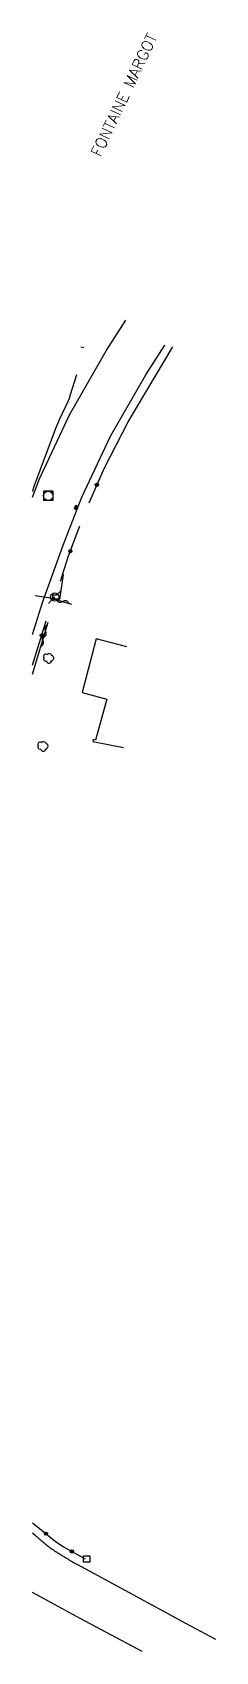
# Model space of a CAD drawing. Header units: millimetres. Extents: x -50 to 223029, y -50 to 65954.
# Drawn here: x 223000 to 223029.1, y 65480.9 to 65737.8 of the extents above; entities that cross this region are included whole.
import ezdxf
from ezdxf.enums import TextEntityAlignment as Align

# ---------------------------------------------------------------- set-up
doc = ezdxf.new("R2010")
doc.units = ezdxf.units.MM
doc.linetypes.add('DASHED', pattern=[0.75, 0.5, -0.25])
doc.layers.get('0').update_dxf_attribs({"linetype": 'CONTINUOUS'})
for name, color, linetype in [('W0008', 7, 'CONTINUOUS'), ('W0100', 7, 'CONTINUOUS'), ('W0112', 1, 'DASHED'), ('W0211', 2, 'CONTINUOUS'), ('W0300', 7, 'CONTINUOUS'), ('W0310', 3, 'CONTINUOUS'), ('W0322', 7, 'CONTINUOUS'), ('W0400', 7, 'CONTINUOUS'), ('W0420', 7, 'CONTINUOUS'), ('W0471', 7, 'CONTINUOUS'), ('W0989', 7, 'CONTINUOUS')]:
    doc.layers.add(name, color=color, linetype=linetype)
doc.styles.get("Standard").update_dxf_attribs({"font": 'romans.shx', "width": 0.85})

msp = doc.modelspace()

# ---------------------------------------------------------------- texts
at = {"layer": 'W0989'}
msp.add_text('FONTAINE MARGOT', height=1.75, rotation=64.7267, dxfattribs=at).set_placement((223014.54, 65727.86), align=Align.MIDDLE)

# ---------------------------------------------------------------- blocks, each defined once
blk = doc.blocks.new('t112o')
at = {"color": 0, "linetype": 'Continuous'}
for p, q in [((-0.5, 0.5), (0.5, 0.5)), ((-0.5, -0.5), (-0.5, 0.5)), ((0.5, 0.5), (0.5, -0.5)), ((0.5, -0.5), (-0.5, -0.5))]:
    blk.add_line(p, q, dxfattribs=at)
blk = doc.blocks.new('T471')
for p, q in [((-0.333334, 0.333334), (-0.333334, -0.333334)), ((-0.333334, 0.333334), (0.333334, 0.333334)), ((-0.333334, 0), (0, 0)), ((0.500001, 0.500001), (1.000002, 1.000002)), ((-0.500001, -0.500001), (-1.000002, -1.000002)), ((-0.333334, -0.333334), (0.333334, -0.333334))]:
    blk.add_line(p, q)
blk.add_ellipse((0, 0), major_axis=(0.471405, 0.471405), ratio=1, start_param=5.4977871438, end_param=11.780972451)
blk = doc.blocks.new('T300')
for p, q in [((-0.8, 0.51), (-0.86, 0.34)), ((-0.86, 0.34), (-0.86, 0.17)), ((-0.86, 0.17), (-0.74, 0.06)), ((-0.69, 0.63), (-0.8, 0.51)), ((-0.8, -0.06), (-0.74, 0.06)), ((-0.74, 0.06), (-0.69, 0.11)), ((-0.57, 0.69), (-0.69, 0.63)), ((-0.46, 0.69), (-0.57, 0.69)), ((-0.29, 0.63), (-0.46, 0.69)), ((-0.29, 0.63), (-0.17, 0.74)), ((-0.23, 0.57), (-0.29, 0.63)), ((-0.17, 0.74), (-0.06, 0.8)), ((-0.06, 0.8), (0.06, 0.8)), ((0.06, 0.8), (0.23, 0.74)), ((0.23, 0.74), (0.34, 0.63)), ((0.34, 0.63), (0.4, 0.51)), ((0.46, 0.46), (0.34, 0.46)), ((0.4, 0.51), (0.4, 0.46)), ((0.57, 0.4), (0.46, 0.46)), ((0.57, 0.4), (0.69, 0.29)), ((0.69, 0.29), (0.74, 0.17)), ((0.74, 0.06), (0.69, -0.17)), ((0.74, 0.17), (0.74, 0.06)), ((-0.8, -0.17), (-0.8, -0.06)), ((-0.8, -0.23), (-0.8, -0.17)), ((-0.74, -0.34), (-0.8, -0.23)), ((-0.69, -0.4), (-0.74, -0.34)), ((-0.51, -0.46), (-0.69, -0.4)), ((-0.4, -0.46), (-0.51, -0.46)), ((-0.4, -0.46), (-0.34, -0.46)), ((-0.34, -0.46), (-0.34, -0.4)), ((-0.34, -0.51), (-0.34, -0.46)), ((-0.29, -0.63), (-0.34, -0.51)), ((-0.17, -0.74), (-0.29, -0.63)), ((-0.06, -0.8), (-0.17, -0.74)), ((0.06, -0.8), (-0.06, -0.8)), ((0.17, -0.74), (0.06, -0.8)), ((0.23, -0.69), (0.17, -0.74)), ((0.29, -0.46), (0.23, -0.46)), ((0.29, -0.63), (0.23, -0.69)), ((0.46, -0.4), (0.29, -0.46)), ((0.34, -0.51), (0.29, -0.63)), ((0.34, -0.51), (0.34, -0.46)), ((0.57, -0.34), (0.46, -0.4)), ((0.63, -0.29), (0.57, -0.34)), ((0.69, -0.17), (0.63, -0.29))]:
    blk.add_line(p, q)
blk = doc.blocks.new('T420')
for p, q in [((0.75, 0.75), (-0.75, 0.75)), ((-0.75, 0.75), (-0.75, -0.75)), ((0.75, 0.75), (0.75, -0.75)), ((0.75, -0.75), (-0.75, -0.75))]:
    blk.add_line(p, q)
blk.add_ellipse((0, 0), major_axis=(-0.53, 0.53), ratio=1, start_param=3.926991, end_param=10.210176)
blk = doc.blocks.new('T400')
for p, q in [((-0.15, 0.3), (0.15, 0.3)), ((-0.15, -0.25), (-0.15, 0.3)), ((-0.15, 0.15), (0.15, 0.15)), ((-0.15, 0), (0.15, 0)), ((0.15, 0.3), (0.15, -0.25)), ((-0.15, -0.15), (0.15, -0.15)), ((-0.15, -0.25), (-0.15, -0.3)), ((-0.15, -0.3), (0.15, -0.3)), ((0.15, -0.3), (0.15, -0.25))]:
    blk.add_line(p, q)
blk = doc.blocks.new('t322o')
at = {"color": 0, "linetype": 'Continuous'}
for radius in [0.25, 0.15]:
    blk.add_circle((0, 0), radius, dxfattribs=at)
blk = doc.blocks.new('t310o')
at = {"color": 0, "linetype": 'Continuous'}
for centre, start, end in [((-0.5, 0.38), 216.8699, 323.1304), ((0.5, -0.37), 36.8699, 143.1303)]:
    blk.add_arc(centre, 0.625, start, end, dxfattribs=at)

# ---------------------------------------------------------------- linework, layer by layer
at = {"layer": 'W0008'}
for points in [[(223000, 65664.02), (223001.12, 65666.92), (223005.91, 65677.07), (223011.73, 65687.22), (223014.83, 65692.1)], [(223000, 65642.27), (223001.58, 65647.3), (223004.9, 65656.42), (223007.85, 65664.03), (223012.4, 65673.69), (223017.98, 65683.44), (223021, 65688.17)], [(223000, 65499.74), (223000.44, 65499.35), (223000.6, 65499.22), (223000.76, 65499.08), (223000.92, 65498.94), (223001.07, 65498.81), (223001.23, 65498.67), (223001.39, 65498.54), (223001.54, 65498.41), (223001.7, 65498.27), (223001.86, 65498.14), (223002.02, 65498.01), (223002.18, 65497.88), (223002.34, 65497.75), (223002.5, 65497.63), (223002.66, 65497.5), (223002.83, 65497.38), (223002.99, 65497.26), (223003.16, 65497.14), (223003.33, 65497.02), (223003.5, 65496.91), (223003.66, 65496.8), (223003.83, 65496.7), (223003.99, 65496.59), (223004.14, 65496.5), (223004.29, 65496.4), (223004.43, 65496.32), (223004.56, 65496.24), (223004.69, 65496.16), (223004.8, 65496.09), (223004.91, 65496.02), (223005.01, 65495.96), (223005.11, 65495.9), (223005.21, 65495.84), (223005.31, 65495.78), (223005.4, 65495.72), (223005.5, 65495.66), (223005.6, 65495.6), (223005.7, 65495.54), (223005.81, 65495.47), (223005.93, 65495.4), (223006.06, 65495.32), (223006.2, 65495.24), (223006.36, 65495.15), (223006.54, 65495.05), (223006.73, 65494.95), (223006.94, 65494.83), (223007.18, 65494.7)], [(223007.18, 65494.7), (223015.34, 65490.28), (223024.29, 65485.42), (223029.07, 65482.87)], [(223017.41, 65480.9), (223007.56, 65486.16), (223000, 65490.26)]]:
    msp.add_lwpolyline(points, dxfattribs=at)
at = {"layer": 'W0100'}
msp.add_lwpolyline([(223014.97, 65640.31), (223010.13, 65641.58), (223007.9, 65633.04), (223011.79, 65632.01), (223010, 65625.51), (223009.65, 65625.6), (223009.57, 65625.29), (223009.57, 65625.29), (223014.47, 65624.3)], dxfattribs=at)
at = {"layer": 'W0112'}
msp.add_lwpolyline([(223007.69, 65687.9), (223008.33, 65687.73)], dxfattribs=at)
at = {"layer": 'W0211'}
msp.add_lwpolyline([(223006.98, 65683.46), (223006.02, 65680.29), (223005.82, 65679.68), (223005.67, 65679.29), (223005.33, 65678.5), (223004.21, 65676.19), (223003.87, 65675.41), (223003.71, 65675.02), (223001.73, 65669.71), (223000.63, 65666.86), (223000.29, 65665.9), (223000.14, 65665.41), (223000, 65664.93)], dxfattribs=at)
at = {"layer": 'W0310'}
for points in [[(223004.06, 65647.69), (223006.23, 65647.05)], [(223000, 65635.93), (223002.52, 65644.22)]]:
    msp.add_lwpolyline(points, dxfattribs=at)
at = {"layer": 'W0322'}
for points in [[(223008.99, 65663.14), (223011.43, 65668.71), (223015.21, 65675.96), (223022.26, 65687.87)], [(223004.47, 65650.72), (223005.74, 65654.73), (223007.51, 65659.49)], [(223004.87, 65651.75), (223004.28, 65647.8), (223000.45, 65648.37)], [(223000, 65637.39), (223002.21, 65644.43)], [(223000, 65501.33), (223001.08, 65500.5), (223003.6, 65498.41), (223004.95, 65497.52), (223008.4, 65495.61)]]:
    msp.add_lwpolyline(points, dxfattribs=at)

# ---------------------------------------------------------------- block references
at = {"layer": 'W0112'}
msp.add_blockref('t112o', (223008.59, 65495.6), dxfattribs=at)
at = {"layer": 'W0300'}
for p in [(223002.62, 65638.45), (223001.73, 65624.48)]:
    msp.add_blockref('T300', p, dxfattribs=at)
at = {"layer": 'W0310'}
for p, rotation in [((223004.8, 65647.48), 343.6327927914177), ((223002.09, 65642.79), 73.0990298983232), ((223001.65, 65641.35), 73.0990298983232)]:
    msp.add_blockref('t310o', p, dxfattribs=dict(at, rotation=rotation))
at = {"layer": 'W0322'}
for p, rotation in [((223010.23, 65665.98), 66.37474763088615), ((223006.02, 65655.47), 69.60648527963916), ((223001.49, 65642.12), 72.5502668065677), ((223002.16, 65499.61), 320.3264990395749), ((223006.27, 65496.79), 331.0545497211442)]:
    msp.add_blockref('t322o', p, dxfattribs=dict(at, rotation=rotation))
at = {"layer": 'W0400', "rotation": 337.4182945149889}
msp.add_blockref('T400', (223006.92, 65662.41), dxfattribs=at)
at = {"layer": 'W0420'}
msp.add_blockref('T420', (223002.51, 65664.24), dxfattribs=at)
at = {"layer": 'W0471'}
msp.add_blockref('T471', (223003.54, 65648.19), dxfattribs=at)

msp.set_redraw_order([(e.dxf.handle, doc.entitydb.next_handle()) for e in msp.query("TEXT MTEXT ATTDEF DIMENSION ARC_DIMENSION")])  # texts and dimensions are drawn at this point

doc.saveas('drawing.dxf')
